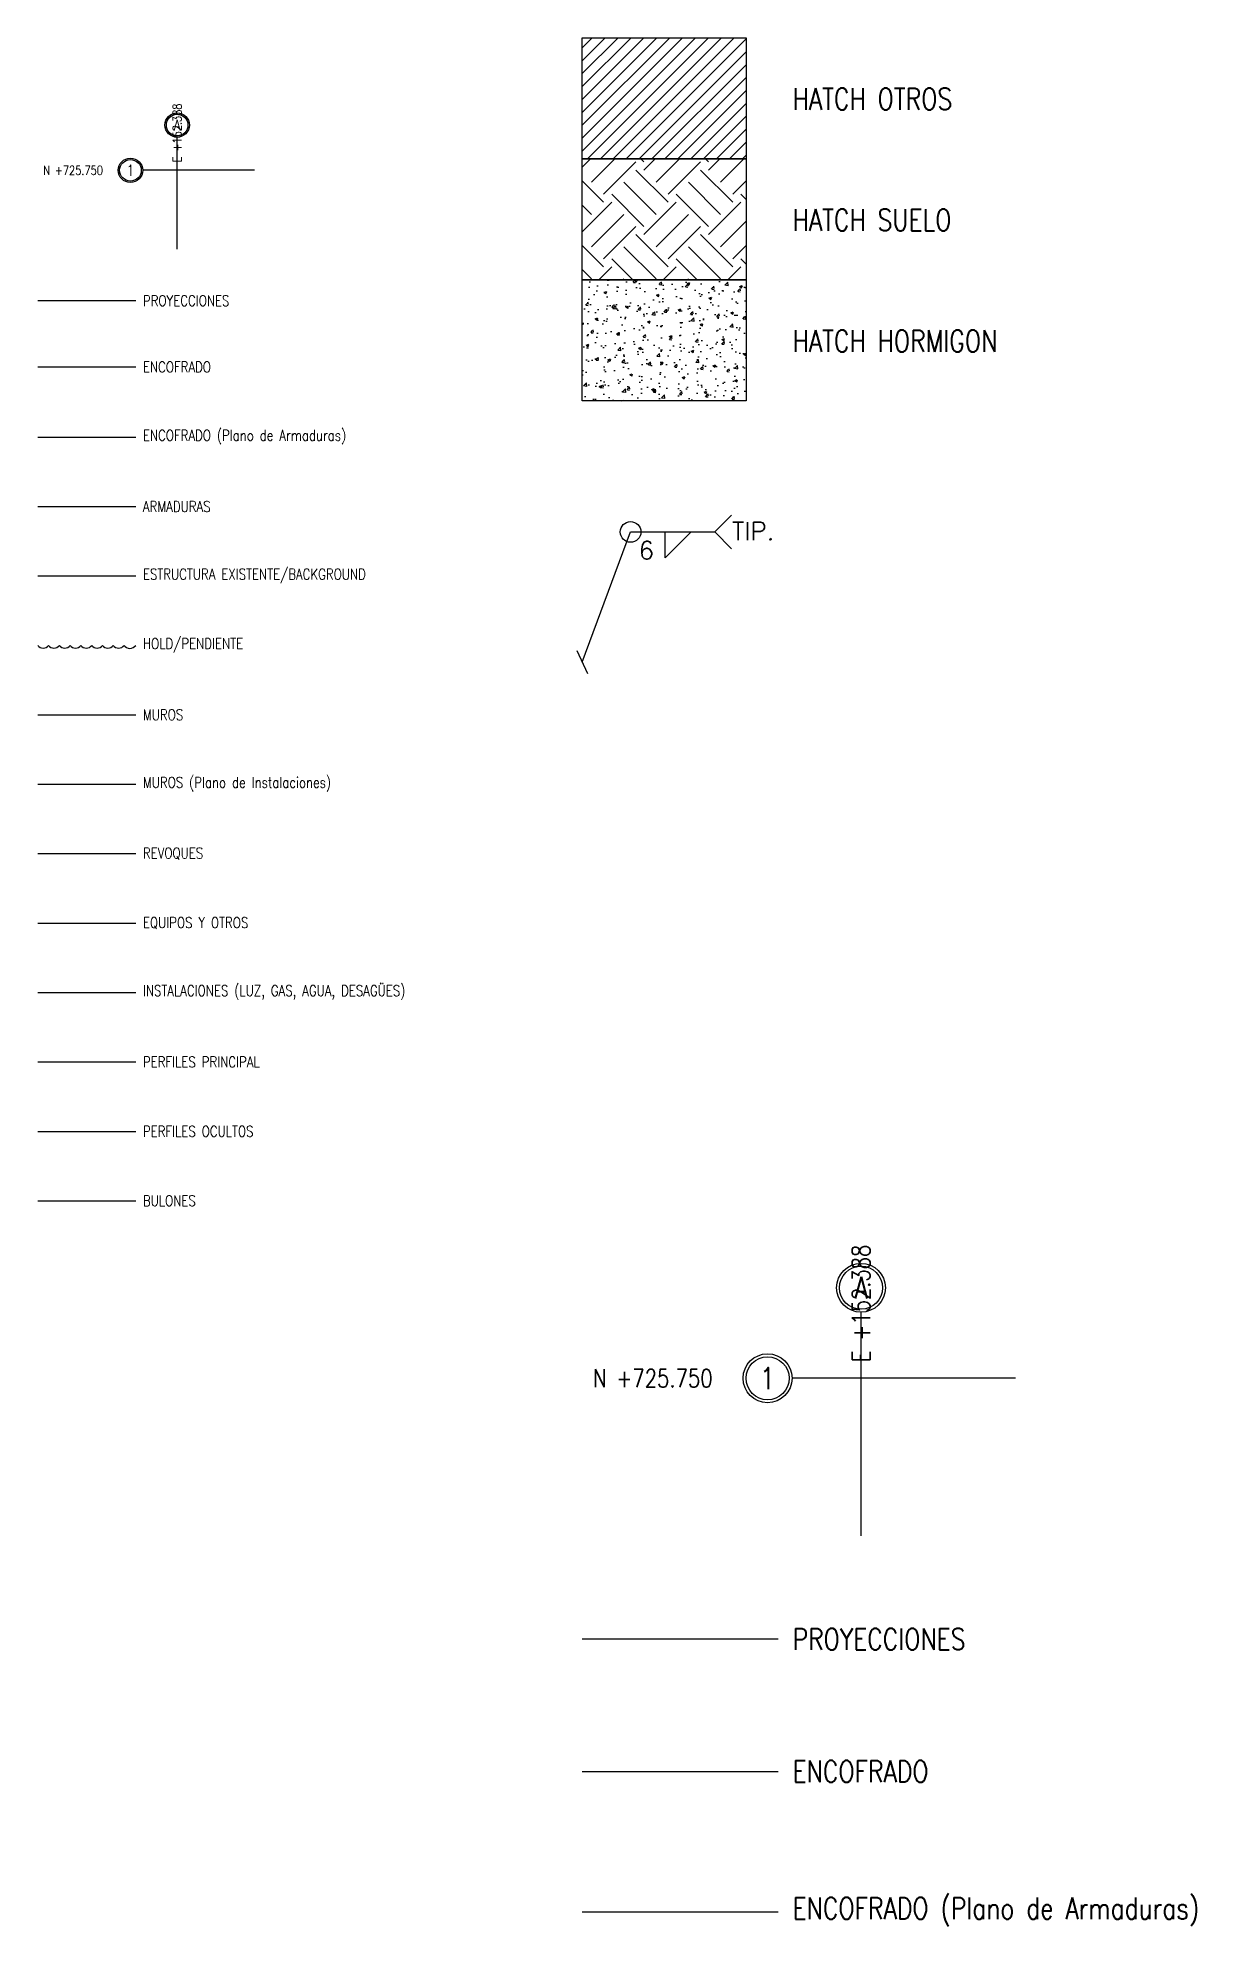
# Model space of a CAD drawing. Header units: millimetres. Extents: x -940 to 1351, y -586 to 711.
# Drawn here: x -863 to -541, y -162 to 364 of the extents above; entities that cross this region are included whole.
import ezdxf

# ---------------------------------------------------------------- set-up
doc = ezdxf.new("R2010")
doc.units = ezdxf.units.MM
doc.linetypes.add('CENTER', pattern=[50.8, 31.75, -6.35, 6.35, -6.35])
doc.linetypes.add('HIDDEN', pattern=[9.525, 6.35, -3.175])
for name, color, linetype in [('CI-Armaduras', 4, 'Continuous'), ('CI-Auxiliar2', 2, 'Continuous'), ('CI-Encofrado-g', 4, 'Continuous'), ('CI-Encofrados', 2, 'Continuous'), ('CI-Equipamiento', 253, 'Continuous'), ('CI-I.S. Agua Caliente', 6, 'Continuous'), ('CI-Mampostería', 4, 'Continuous'), ('CI-Posiciones', 3, 'Continuous'), ('CI-Proyecciones', 1, 'HIDDEN'), ('CI-Revoques', 2, 'Continuous'), ('ES-Perfil-Oculto', 1, 'HIDDEN'), ('ES-Perfiles-f', 2, 'Continuous'), ('ES-Perfiles-g', 4, 'Continuous'), ('GE-Background', 252, 'Continuous'), ('GE-Ejes', 1, 'CENTER'), ('GE-Hatch', 1, 'Continuous'), ('GE-Simbologia', 2, 'Continuous'), ('GE-Titulos', 4, 'Continuous'), ('PENDIENTE', 6, 'Continuous')]:
    doc.layers.add(name, color=color, linetype=linetype)
doc.styles.add('Romans', font='romans.shx', dxfattribs={"width": 0.8})
doc.styles.add('Romans PF', font='romans.shx', dxfattribs={"width": 0.8})
doc.styles.add('T2', font='ROMANS.shx', dxfattribs={"width": 0.8})
doc.dimstyles.new('1-100', dxfattribs={"dimscale": 100, "dimtxt": 2.2, "dimasz": 1.5, "dimexe": 1, "dimexo": 0, "dimgap": 1, "dimtad": 1, "dimdec": 0, "dimzin": 9, "dimdsep": 46, "dimtxsty": 'T2', "dimblk": 'ARCHTICK', "dimcen": 0, "dimdle": 1, "dimclrd": 256, "dimclre": 256, "dimclrt": 2, "dimadec": 0, "dimazin": 0, "dimtfac": 0.666667, "dimtdec": 0, "dimtmove": 0, "dimatfit": 3, "dimldrblk": 'OBLIQUE', "dimfxl": 1, "dimtolj": 1, "dimtzin": 0, "dimlwd": -1, "dimlwe": -1, "dimarcsym": 0})

msp = doc.modelspace()

# ---------------------------------------------------------------- texts
at = {"layer": 'CI-Posiciones', "style": 'Romans'}
for s, p in [('TIP.', (-669.773, 223.912)), ('6', (-695.763, 218.567))]:
    msp.add_text(s, height=5, rotation=0, dxfattribs=at).set_placement(p)
at = {"layer": 'GE-Ejes', "color": 2, "attachment_point": 6, "rotation": 90, "style": 'Romans'}
for insert, char_height in [((-824.165, 345.405), 2.5), ((-633.896, 27.83), 5)]:
    msp.add_mtext('E +152.388', dxfattribs=dict(at, insert=insert, char_height=char_height))
at = {"layer": 'GE-Ejes', "color": 3, "attachment_point": 5, "style": 'Romans'}
for s, insert, char_height, width in [('A', (-824.165, 339.405), 3, 2.66667), ('1', (-837.164, 326.815), 3, 2.66667), ('A', (-633.896, 15.83), 6, 5.33333), ('1', (-659.896, -9.349), 6, 5.33333)]:
    msp.add_mtext(s, dxfattribs=dict(at, insert=insert, char_height=char_height, width=width))
at = {"layer": 'GE-Ejes', "color": 2, "attachment_point": 4, "style": 'Romans'}
for s, insert, char_height in [('\\pi-18.286;N +725.750', (-843.164, 326.815), 2.5), ('\\pi-36.571;N +725.750', (-671.896, -9.349), 5)]:
    msp.add_mtext(s, dxfattribs=dict(at, insert=insert, char_height=char_height))
at = {"layer": 'GE-Titulos', "attachment_point": 4, "line_spacing_factor": 1.200001, "style": 'Romans PF'}
for s, insert, char_height, width in [('{\\H0.75x;HATCH OTROS}', (-652.951, 346.679), 8, 570.84466), ('{\\H0.75x;HATCH SUELO}', (-652.951, 312.999), 8, 570.84466), ('{\\H0.75x;PROYECCIONES}', (-833.692, 290.509), 4, 285.42233), ('{\\H0.75x;HATCH HORMIGON}', (-652.951, 279.319), 8, 570.84466), ('{\\H0.75x;ENCOFRADO}', (-833.692, 272.105), 4, 285.42233), ('{\\H0.75x;ENCOFRADO (Plano de Armaduras)}', (-833.692, 252.565), 4, 285.42233), ('{\\H0.75x;ARMADURAS}', (-833.692, 233.245), 4, 285.42233), ('{\\H0.75x;ESTRUCTURA EXISTENTE/BACKGROUND}', (-833.692, 213.925), 4, 285.42233), ('{\\H0.75x;HOLD/PENDIENTE}', (-833.692, 194.605), 4, 285.42233), ('{\\H0.75x;MUROS}', (-833.692, 175.285), 4, 285.42233), ('{\\H0.75x;MUROS (Plano de Instalaciones)}', (-833.692, 155.965), 4, 285.42233), ('{\\H0.75x;REVOQUES}', (-833.692, 136.645), 4, 285.42233), ('{\\H0.75x;EQUIPOS Y OTROS}', (-833.692, 117.325), 4, 285.42233), ('{\\H0.75x;INSTALACIONES (LUZ, GAS, AGUA, DESAGÜES)}', (-833.692, 98.005), 4, 285.42233), ('{\\H0.75x;PERFILES PRINCIPAL}', (-833.692, 78.685), 4, 285.42233), ('{\\H0.75x;PERFILES OCULTOS}', (-833.692, 59.365), 4, 285.42233), ('{\\H0.75x;BULONES}', (-833.692, 40.045), 4, 285.42233), ('{\\H0.75x;PROYECCIONES}', (-652.951, -81.961), 8, 570.84466), ('{\\H0.75x;ENCOFRADO}', (-652.951, -118.77), 8, 570.84466), ('{\\H0.75x;ENCOFRADO (Plano de Armaduras)}', (-652.951, -157.85), 8, 570.84466)]:
    msp.add_mtext(s, dxfattribs=dict(at, insert=insert, char_height=char_height, width=width))

# ---------------------------------------------------------------- blocks, each defined once
blk = doc.blocks.new('_ArchTick')
at = {"color": 0, "linetype": 'ByBlock', "const_width": 0.15}
blk.add_lwpolyline([(-0.5, -0.5), (0.5, 0.5)], dxfattribs=at)

# ---------------------------------------------------------------- hatches: boundary and pattern name
at = {"layer": 'GE-Hatch'}
h = msp.add_hatch(dxfattribs=at)
h.set_pattern_fill('ANSI31', color=256, scale=0.8, style=0)
h.set_pattern_definition([(45, (32216.0974, -4080.1806), (-1.79605122, 1.79605122), [])])
h.paths.add_polyline_path([(-665.863, 363.699), (-711.463, 363.699), (-711.463, 330.019), (-665.863, 330.019)])
h = msp.add_hatch(dxfattribs=at)
h.set_pattern_fill('EARTH', color=256, scale=2, angle=45, style=0)
h.set_pattern_definition([(45, (32216.097, -4080.18), (-2e-10, 17.960512), [12.7, -12.7]), (45, (32212.73, -4076.813), (-2e-10, 17.960512), [12.7, -12.7]), (45, (32209.362, -4073.445), (-2e-10, 17.960512), [12.7, -12.7]), (135, (32209.362, -4071.2), (-17.960512, -2e-10), [12.7, -12.7]), (135, (32212.73, -4067.833), (-17.960512, -2e-10), [12.7, -12.7]), (135, (32216.097, -4064.465), (-17.960512, -2e-10), [12.7, -12.7])])
h.paths.add_polyline_path([(-665.863, 330.019), (-711.463, 330.019), (-711.463, 296.339), (-665.863, 296.339)])
h = msp.add_hatch(dxfattribs=at)
h.set_pattern_fill('AR-CONC', color=256, scale=0.04, style=0)
h.set_pattern_definition([(50, (32216.0974, -4080.1806), (7.2873868, -0.6375634), [0.762, -8.382]), (355, (32216.0974, -4080.1806), (-1.409713, 7.6422657), [0.6096, -6.7056]), (100.451, (32216.705, -4080.234), (5.8777, 7.0046675), [0.6476, -7.1236]), (46.1842, (32216.097, -4078.149), (10.8431616, -1.681693), [1.143, -12.573]), (96.6356, (32217.001, -4078.289), (9.4961694, 9.8970222), [0.9714, -10.6854]), (351.184, (32216.097, -4078.149), (9.4961842, 9.8970047), [0.9144, -10.0584]), (21, (32217.1134, -4078.6566), (6.0645952, -4.0906207), [0.762, -8.382]), (326, (32217.1134, -4078.6566), (2.4720811, 7.3675186), [0.6096, -6.7056]), (71.4514, (32217.619, -4078.9975), (8.5366596, 3.2769143), [0.6476, -7.1236]), (37.5, (32216.0974, -4080.1806), (0.12354413, 3.38220155), [0, -6.62432, 0, -6.8072, 0, -6.731]), (7.5, (32216.0974, -4080.1806), (2.6727865, 4.007223), [0, -3.88112, 0, -6.47192, 0, -2.5654]), (327.5, (32213.8317, -4080.1806), (5.4236238, -0.22914976), [0, -2.54, 0, -7.9248, 0, -10.5156]), (317.5, (32212.8157, -4080.1806), (5.92516726, 1.01705964), [0, -3.302, 0, -5.26288, 0, -7.4676])])
h.paths.add_polyline_path([(-665.863, 296.339), (-711.463, 296.339), (-711.463, 262.659), (-665.863, 262.659)])

# ---------------------------------------------------------------- linework, layer by layer
at = {"layer": 'CI-Armaduras'}
msp.add_line((-862.948, 233.245), (-835.692, 233.245), dxfattribs=at)
at = {"layer": 'CI-Auxiliar2'}
for points in [[(-711.463, 363.699), (-665.863, 363.699), (-665.863, 330.019), (-711.463, 330.019)], [(-711.463, 330.019), (-665.863, 330.019), (-665.863, 296.339), (-711.463, 296.339)], [(-711.463, 296.339), (-665.863, 296.339), (-665.863, 262.659), (-711.463, 262.659)]]:
    msp.add_lwpolyline(points, close=True, dxfattribs=at)
at = {"layer": 'CI-Encofrado-g'}
for p, q in [((-862.948, 272.105), (-835.692, 272.105)), ((-711.463, -118.77), (-656.951, -118.77))]:
    msp.add_line(p, q, dxfattribs=at)
at = {"layer": 'CI-Encofrados'}
for p, q in [((-862.948, 252.565), (-835.692, 252.565)), ((-711.463, -157.85), (-656.951, -157.85))]:
    msp.add_line(p, q, dxfattribs=at)
at = {"layer": 'CI-Equipamiento'}
msp.add_line((-862.948, 117.325), (-835.692, 117.325), dxfattribs=at)
at = {"layer": 'CI-I.S. Agua Caliente'}
msp.add_line((-862.948, 98.005), (-835.692, 98.005), dxfattribs=at)
at = {"layer": 'CI-Mampostería'}
msp.add_line((-862.948, 175.285), (-835.692, 175.285), dxfattribs=at)
at = {"layer": 'CI-Proyecciones', "ltscale": 100}
for p, q in [((-835.692, 290.509), (-862.948, 290.509)), ((-656.951, -81.961), (-711.463, -81.961))]:
    msp.add_line(p, q, dxfattribs=at)
at = {"layer": 'CI-Revoques'}
for p, q in [((-862.948, 155.965), (-835.692, 155.965)), ((-862.948, 136.645), (-835.692, 136.645))]:
    msp.add_line(p, q, dxfattribs=at)
at = {"layer": 'ES-Perfil-Oculto', "ltscale": 100}
msp.add_line((-862.948, 59.365), (-835.692, 59.365), dxfattribs=at)
at = {"layer": 'ES-Perfiles-f'}
msp.add_line((-862.948, 40.045), (-835.692, 40.045), dxfattribs=at)
at = {"layer": 'ES-Perfiles-g'}
msp.add_line((-862.948, 78.685), (-835.692, 78.685), dxfattribs=at)
at = {"layer": 'GE-Background'}
msp.add_line((-862.948, 213.925), (-835.692, 213.925), dxfattribs=at)
at = {"layer": 'GE-Ejes', "ltscale": 1000}
for p, q in [((-824.165, 304.899), (-824.165, 336.005)), ((-802.659, 326.815), (-833.764, 326.815)), ((-633.896, -53.181), (-633.896, 9.03)), ((-590.885, -9.349), (-653.096, -9.349))]:
    msp.add_line(p, q, dxfattribs=at)
at = {"layer": 'GE-Ejes', "color": 3, "linetype": 'ByBlock'}
for centre, radius in [((-824.165, 339.405), 3.4), ((-824.165, 339.405), 3), ((-837.164, 326.815), 3.4), ((-837.164, 326.815), 3), ((-633.896, 15.83), 6.8), ((-633.896, 15.83), 6), ((-659.896, -9.349), 6.8), ((-659.896, -9.349), 6)]:
    msp.add_circle(centre, radius, dxfattribs=at)
at = {"layer": 'GE-Simbologia'}
for p, q in [((-688.347, 218.974), (-688.347, 226.174)), ((-681.143, 226.17), (-688.347, 218.974)), ((-674.577, 226.174), (-669.917, 230.834)), ((-674.577, 226.174), (-669.917, 221.514))]:
    msp.add_line(p, q, dxfattribs=at)
msp.add_circle((-698.009, 226.174), 2.868, dxfattribs=at)
at = {"layer": 'PENDIENTE'}
msp.add_lwpolyline([(-862.948, 194.605, 0.5205671), (-859.948, 194.605, 0.5205671), (-856.948, 194.605, 0.5205671), (-853.948, 194.605, 0.5205671), (-850.948, 194.605, 0.5205671), (-847.948, 194.605, 0.5205671), (-844.948, 194.605, 0.5205671), (-841.948, 194.605, 0.5205671), (-838.948, 194.605, 0.5205671), (-835.692, 194.605, 0.5205671)], format="xyb", dxfattribs=at)

msp.set_redraw_order([(e.dxf.handle, doc.entitydb.next_handle()) for e in msp.query("TEXT MTEXT ATTDEF DIMENSION ARC_DIMENSION")])  # texts and dimensions are drawn at this point

# ---------------------------------------------------------------- leaders
at = {"layer": 'GE-Simbologia', "color": 1}
msp.add_leader([(-711.463, 189.974), (-698.009, 226.174), (-674.577, 226.174)], dimstyle='1-100', override={"dimscale": 2, "dimasz": 2.5, "dimtad": 0}, dxfattribs=at)

doc.saveas('drawing.dxf')
